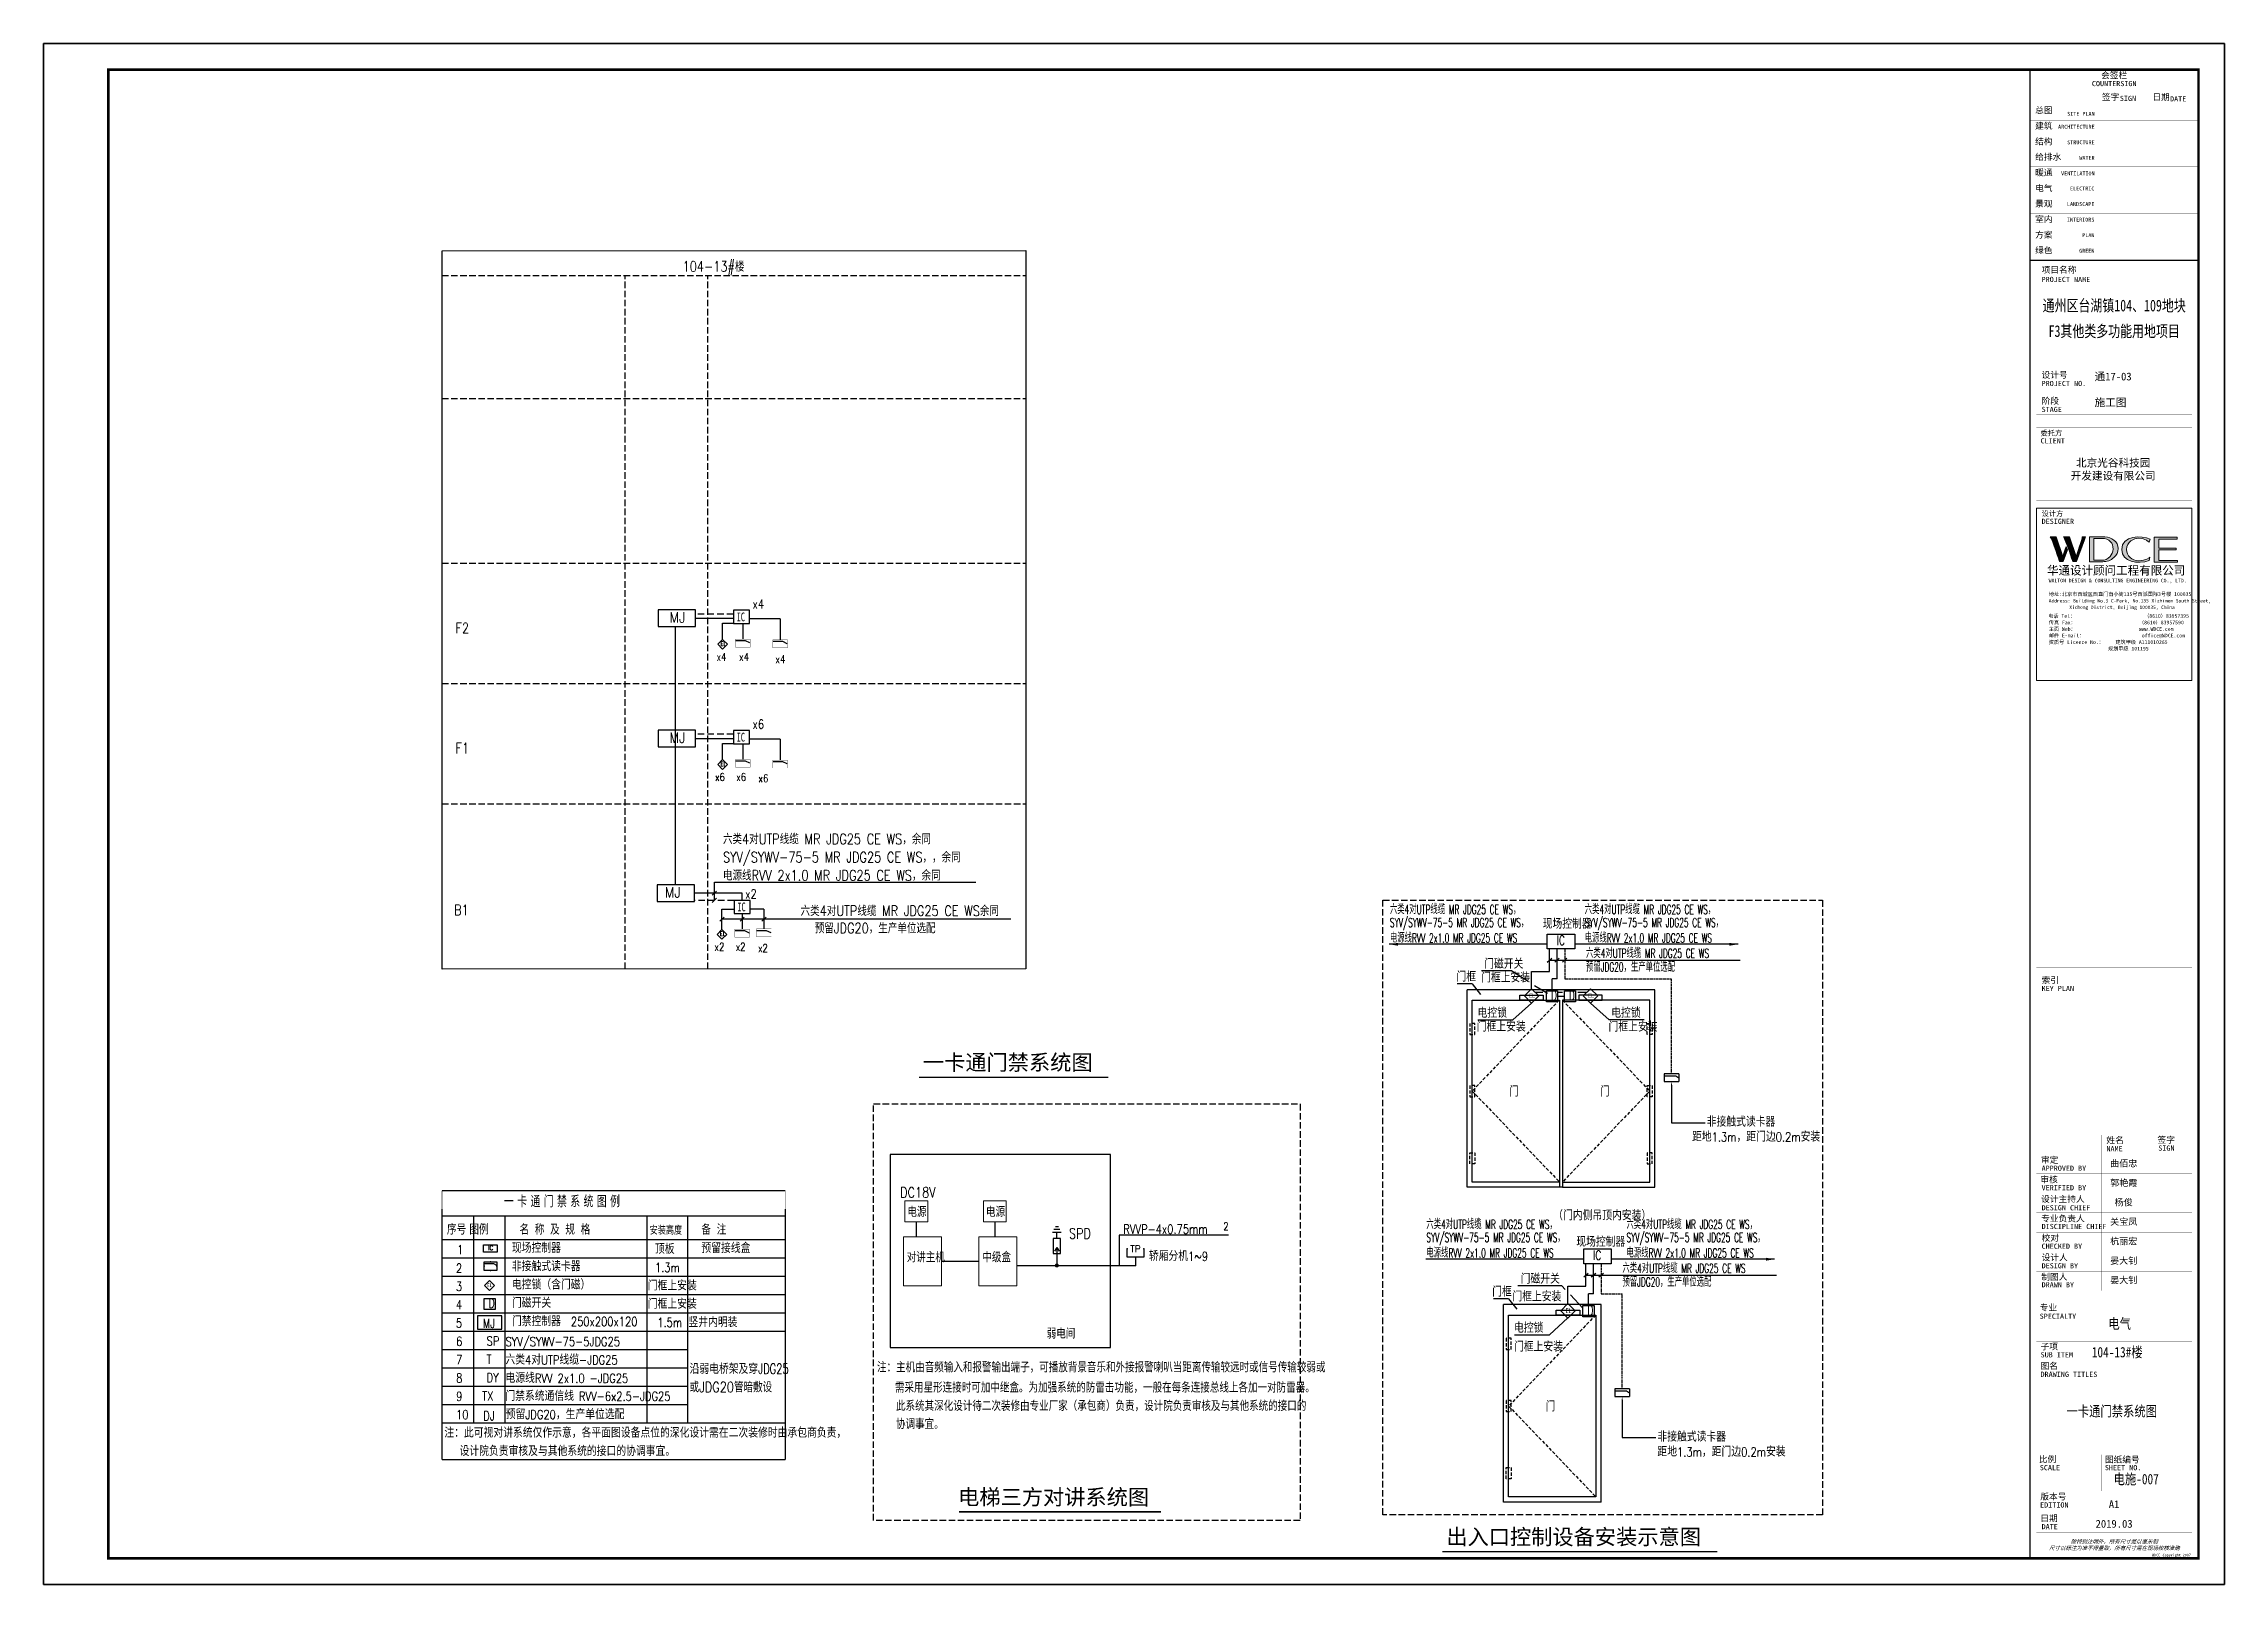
# Model space of a CAD drawing. Extents: x -54686 to 596156, y -555137 to 71395.
# Drawn here: x 359897 to 443997, y -261651 to -202251 of the extents above; entities that cross this region are included whole.
import ezdxf
from ezdxf.enums import TextEntityAlignment as Align

# ---------------------------------------------------------------- set-up
doc = ezdxf.new("R2010")
doc.units = 0
doc.header["$LTSCALE"] = 1000
for name, pattern in [('ah-pole_200$0$CENTER2', [28.575, 19.05, -3.175, 3.175, -3.175]), ('CONTINOUS', [0]), ('DASH', [0.35, 0.25, -0.1]), ('DASH1', [0.09375, 0.0625, -0.03125]), ('HIDDEN', [0.375, 0.25, -0.125]), ('VENT', [0.1875, 0.125, -0.0625])]:
    doc.linetypes.add(name, pattern=pattern)
doc.layers.get('0').update_dxf_attribs({"linetype": 'CONTINUOUS'})
doc.layers.get('Defpoints').update_dxf_attribs({"linetype": 'CONTINUOUS'})
for name, color, linetype in [('0-弱电', 7, 'CONTINUOUS'), ('A', 3, 'CONTINUOUS'), ('ah-pole_200$0$A-FLOR-8', 252, 'ah-pole_200$0$CENTER2'), ('DATA', 252, 'CONTINUOUS'), ('DIAN1', 252, 'CONTINUOUS'), ('DIM-系统', 3, 'CONTINUOUS'), ('DQ', 7, 'CONTINOUS'), ('E-ANNO-TABT', 252, 'CONTINUOUS'), ('E-EQUIP-通讯', 3, 'CONTINUOUS'), ('E-TEL_TEXT', 252, 'CONTINUOUS'), ('ELV-CCTV', 252, 'CONTINUOUS'), ('EP', 252, 'CONTINUOUS'), ('EPP', 252, 'DASH1'), ('EQUIP', 3, 'CONTINUOUS'), ('EQUIP-消防', 3, 'CONTINUOUS'), ('EQUIP-通讯', 3, 'CONTINUOUS'), ('EV-LINE', 252, 'CONTINUOUS'), ('LIU', 252, 'CONTINUOUS'), ('SCH', 252, 'CONTINUOUS'), ('SHEET_TEXT', 7, 'CONTINUOUS'), ('SYSTEM', 252, 'CONTINUOUS'), ('TEL_TEXT', 3, 'CONTINUOUS'), ('TEL_TITLE', 6, 'CONTINUOUS'), ('TQ', 252, 'CONTINUOUS'), ('TXT', 252, 'CONTINUOUS'), ('TXT-C', 252, 'CONTINUOUS'), ('WALL', 9, 'CONTINUOUS'), ('WIRE-消防', 4, 'TG_FS'), ('WIRE-照明', 1, 'CONTINUOUS'), ('东仁思床', 3, 'CONTINUOUS'), ('电气文字', 7, 'CONTINUOUS')]:
    doc.layers.add(name, color=color, linetype=linetype)
doc.styles.add('-宋体', font='', dxfattribs={"width": 0.8})
doc.styles.add('_HZTXT', font='ROS', dxfattribs={"width": 0.8, "bigfont": 'JD'})
doc.styles.add('_TCH_LABEL', font='COMPLEX', dxfattribs={"bigfont": 'GBCBIG'})
doc.styles.add('_TEL_DIM', font='SIMPLEX', dxfattribs={"width": 0.8, "height": 3.5, "bigfont": 'HZTXT'})
doc.styles.add('AAA', font='simhei.ttf', dxfattribs={"width": 0.8})
doc.styles.add('MM', font='complex.shx', dxfattribs={"width": 0.8, "bigfont": 'hztxt.shx'})
doc.styles.add('PB', font='complex.shx', dxfattribs={"width": 0.64, "bigfont": 'hztxt.shx'})
doc.styles.get("Standard").update_dxf_attribs({"font": 'GBENOR', "bigfont": 'GBCBIG'})
doc.styles.add('Style-simsun', font='')
doc.styles.add('TG_LINETYPE', font='SIMPLEX', dxfattribs={"width": 0.8, "height": 3, "bigfont": 'HZTXT'})
doc.styles.add('TQ', font='simhei.ttf')
doc.styles.add('华文细黑', font='STXIHEI.TTF', dxfattribs={"height": 10})
doc.styles.add('图签信息$0$hwxh', font='STXIHEI.TTF')
doc.styles.add('图签信息$0$华文细黑', font='STXIHEI.TTF', dxfattribs={"height": 10})
doc.styles.get('-宋体').set_extended_font_data('NSimSun')
doc.styles.get('Style-simsun').set_extended_font_data('SimSun')
doc.linetypes.add('TG_FS', pattern='A,2,-0.6,["FS",TG_LINETYPE,S=0.1,R=0,X=-0.5,Y=-0.15],0', length=2.6)

msp = doc.modelspace()

# ---------------------------------------------------------------- texts
at = {"color": 7, "style": '_HZTXT', "width": 0.8}
for s, height, p in [('安装高度', 300, (383270, -248165)), ('备  注', 370, (385265, -248165))]:
    msp.add_text(s, height=height, dxfattribs=at).set_placement(p)
at = {"layer": 'DIM-系统', "color": 7, "style": '_HZTXT', "width": 0.8}
for s, height, p in [('序号 图例', 403.6, (375452, -248165)), ('名  称  及  规  格', 370, (378249, -248165))]:
    msp.add_text(s, height=height, dxfattribs=at).set_placement(p)
at = {"layer": 'DQ', "color": 7, "style": '_HZTXT', "width": 0.8}
msp.add_text('  一 卡 通 门 禁 系 统 图 例', height=450, dxfattribs=at).set_placement((377382, -247114))
at = {"layer": 'E-ANNO-TABT', "color": 7, "style": 'MM'}
for s, height, width, p in [('104-13#楼', 400, 0.8, (384540, -211042)), ('x4', 350, 0.8, (387236, -224028)), ('F2', 400, 0.8, (375783, -224978)), ('x4', 300, 0.8, (385848, -226045)), ('x4', 300, 0.8, (386715, -226045)), ('x4', 300, 0.8, (388118, -226133)), ('x6', 350, 0.8, (387236, -228663)), ('F1', 400, 0.8, (375783, -229613)), ('x6', 300, 0.8, (385790, -230674)), ('x6', 300, 0.8, (386606, -230674)), ('x6', 300, 0.8, (387466, -230726)), ('六类4对UTP线缆 MR JDG25 CE WS，余同', 400, 0.8, (386095, -233115)), ('SYV/SYWV-75-5 MR JDG25 CE WS，，余同', 400, 0.8, (386095, -233815)), ('电源线RVV 2x1.0 MR JDG25 CE WS，余同', 400, 0.8, (386095, -234515)), ('B1', 400, 0.8, (375732, -235851)), ('x2', 350, 0.8, (386951, -235210)), ('六类4对UTP线缆 MR JDG25 CE WS余同', 400, 0.8, (389088, -235883)), ('六类4对UTP线缆 MR JDG25 CE WS，', 350, 0.6, (411816, -235807)), ('六类4对UTP线缆 MR JDG25 CE WS，', 350, 0.6, (419328, -235807)), ('预留JDG20，生产单位选配', 400, 0.8, (389637, -236551)), ('SYV/SYWV-75-5 MR JDG25 CE WS，', 350, 0.6, (411816, -236311)), ('现场控制器', 350, 0.8, (417706, -236371)), ('SYV/SYWV-75-5 MR JDG25 CE WS，', 350, 0.6, (419328, -236311)), ('x2', 300, 0.8, (385768, -237221)), ('x2', 300, 0.8, (386585, -237221)), ('x2', 300, 0.8, (387445, -237273)), ('电源线RVV 2x1.0 MR JDG25 CE WS', 350, 0.6, (411816, -236908)), ('电源线RVV 2x1.0 MR JDG25 CE WS', 350, 0.6, (419328, -236908)), ('六类4对UTP线缆 MR JDG25 CE WS', 350, 0.6, (419377, -237498)), ('门磁开关', 350, 0.8, (415451, -237915)), ('预留JDG20，生产单位选配', 350, 0.6, (419377, -238028)), ('门框', 350, 0.8, (414382, -238410)), ('门框上安装', 350, 0.8, (415332, -238444)), ('电控锁', 350, 0.8, (415197, -239804)), ('电控锁', 350, 0.8, (420351, -239804)), ('门框上安装', 350, 0.8, (415163, -240337)), ('门框上安装', 350, 0.8, (420247, -240341)), ('非接触式读卡器', 350, 0.8, (424032, -244001)), ('距地1.3m，距门边0.2m安装', 350, 0.8, (423466, -244579)), ('DC18V', 400, 0.8, (392927, -246739)), ('电源', 400, 0.8, (393207, -247488)), ('电源', 400, 0.8, (396237, -247488)), ('（门内侧吊顶内安装）', 350, 0.8, (418113, -247611)), ('RVVP-4x0.75mm', 350, 0.8, (401536, -248132)), ('2', 300, 0.8, (405391, -247994)), ('六类4对UTP线缆 MR JDG25 CE WS，', 350, 0.6, (413221, -247949)), ('SYV/SYWV-75-5 MR JDG25 CE WS，', 350, 0.6, (413221, -248453)), ('六类4对UTP线缆 MR JDG25 CE WS，', 350, 0.6, (420939, -247949)), ('SYV/SYWV-75-5 MR JDG25 CE WS，', 350, 0.6, (420939, -248453)), ('1', 350, 0.8, (375844, -248927)), ('现场控制器', 350, 0.8, (377957, -248867)), ('顶板', 350, 0.8, (383473, -248905)), ('预留接线盒', 350, 0.8, (385265, -248871)), ('对讲主机', 400, 0.8, (393183, -249235)), ('中级盒', 400, 0.8, (396098, -249235)), ('轿厢分机1~9', 350, 0.8, (402520, -249178)), ('电源线RVV 2x1.0 MR JDG25 CE WS', 350, 0.6, (413221, -249050)), ('现场控制器', 350, 0.8, (419004, -248630)), ('电源线RVV 2x1.0 MR JDG25 CE WS', 350, 0.6, (420939, -249050)), ('2', 350, 0.8, (375799, -249634)), ('非接触式读卡器', 350, 0.8, (377957, -249574)), ('1.3m', 350, 0.8, (383473, -249611)), ('门磁开关', 350, 0.8, (416857, -250057)), ('六类4对UTP线缆 MR JDG25 CE WS', 350, 0.6, (420782, -249640)), ('3', 350, 0.8, (375799, -250340)), ('门磁开关', 350, 0.8, (377957, -250986)), ('电控锁（含门磁）', 350, 0.8, (377957, -250280)), ('门框上安装', 350, 0.8, (383197, -250317)), ('门框', 350, 0.8, (415760, -250552)), ('门框上安装', 350, 0.8, (416539, -250739)), ('预留JDG20，生产单位选配', 350, 0.6, (420782, -250170)), ('4', 350, 0.8, (375794, -251046)), ('5', 350, 0.8, (375799, -251753)), ('MJ', 350, 0.8, (376832, -251767)), ('门禁控制器  250x200x120', 350, 0.8, (377957, -251693)), ('门框上安装', 350, 0.8, (383197, -251024)), ('1.5m', 350, 0.8, (383563, -251730)), ('竖井内明装', 350, 0.8, (384764, -251730)), ('6', 350, 0.8, (375804, -252459)), ('SP', 350, 0.8, (376982, -252446)), ('SYV/SYWV-75-5JDG25 ', 350, 0.8, (377707, -252467)), ('弱电间', 400, 0.8, (398581, -252177)), ('门框上安装', 350, 0.8, (416602, -252675)), ('电控锁', 350, 0.8, (416602, -251946)), ('7', 350, 0.8, (375804, -253165)), ('T', 350, 0.8, (376982, -253153)), ('六类4对UTP线缆-JDG25', 350, 0.8, (377707, -253173)), ('沿弱电桥架及穿JDG25', 400, 0.7, (384807, -253538)), ('注：主机由音频输入和报警输出端子，可播放背景音乐和外接报警喇叭当距离传输较远时或信号传输较弱或', 400, 0.8, (392035, -253477)), ('8', 350, 0.8, (375804, -253872)), ('DY', 350, 0.8, (376982, -253859)), ('电源线RVV 2x1.0 -JDG25', 350, 0.8, (377707, -253880)), ('或JDG20管暗敷设', 400, 0.8, (384807, -254244)), ('需采用星形连接时可加中继盒。为加强系统的防雷击功能，一般在每条连接总线上各加一对防雷器。', 400, 0.8, (392727, -254259)), ('9', 350, 0.8, (375804, -254578)), ('TX', 350, 0.8, (376808, -254566)), ('门禁系统通信线 RVV-6x2.5-JDG25', 350, 0.8, (377704, -254573)), ('此系统其深化设计待二次装修由专业厂家（承包商）负责，设计院负责审核及与其他系统的接口的', 400, 0.8, (392768, -254966)), ('注：此可视对讲系统仅作示意，各平面图设备点位的深化设计需在二次装修时由承包商负责，', 350, 0.8, (375351, -255991)), ('10', 350, 0.8, (375804, -255284)), ('DJ', 350, 0.8, (376854, -255329, -9297)), ('预留JDG20，生产单位选配', 350, 0.8, (377719, -255279)), ('协调事宜。', 400, 0.8, (392768, -255666)), ('设计院负责审核及与其他系统的接口的协调事宜。', 350, 0.8, (375936, -256697)), ('距地1.3m，距门边0.2m安装', 350, 0.8, (422132, -256721)), ('非接触式读卡器', 350, 0.8, (422132, -256143))]:
    msp.add_text(s, height=height, dxfattribs=dict(at, width=width)).set_placement(p)
at = {"layer": 'E-ANNO-TABT', "color": 7, "style": 'MM', "width": 0.8}
msp.add_text('SPD', height=400, dxfattribs=at).set_placement((399438, -248129), align=Align.MIDDLE_LEFT)
at = {"layer": 'SHEET_TEXT', "style": '华文细黑'}
for tag, p in [('曲佰忠', (440115, -245297)), ('郭艳霞', (440115, -246047)), ('杨俊', (440115, -246797)), ('关宝凤', (440115, -247547)), ('杭丽宏', (440115, -248297)), ('晏大钊', (440115, -249047)), ('晏大钊', (440115, -249797))]:
    msp.add_attdef(tag, text='', height=250, dxfattribs=at).set_placement(p, align=Align.TOP_CENTER)
at = {"layer": 'TQ', "color": 7, "style": 'TQ'}
for s, p in [('一卡通门禁系统图', (393804, -241827)), ('电梯三方对讲系统图', (395164, -258584)), ('出入口控制设备安装示意图', (413990, -260119))]:
    msp.add_text(s, height=600, dxfattribs=at).set_placement(p)
at = {"layer": 'TXT', "color": 0, "style": '-宋体', "width": 0.7}
for p in [(416425, -242806), (419927, -242806), (417831, -254948)]:
    msp.add_text('门', height=360, dxfattribs=at).set_placement(p)
at = {"layer": 'TXT-C', "color": 7, "style": 'PB', "width": 0.9}
for p in [(384030, -224572), (384030, -229207), (383850, -235169)]:
    msp.add_text('MJ', height=400.4, dxfattribs=at).set_placement(p)
at = {"layer": '电气文字', "style": 'AAA', "width": 0.8}
for s, p in [('电气', (439522, -251799)), ('104-13#楼', (438884, -252899)), ('一卡通门禁系统图', (437906, -255175)), ('电施-007', (439724, -257793))]:
    msp.add_text(s, height=400, dxfattribs=at).set_placement(p)

# ---------------------------------------------------------------- blocks, each defined once
blk = doc.blocks.new('$equip_U$00000251(郝)')
for p, q in [((-0.5, 0.5), (-0.5, 1)), ((0.5, 0.5), (-0.5, 0.5)), ((0, 0.5), (0, 0)), ((0.5, 1), (0.5, 0.5))]:
    blk.add_line(p, q)
for p in [(-0.5, 1), (0, 0), (0.5, 1)]:
    blk.add_point(p)
at = {"color": 7, "style": '_TCH_LABEL'}
blk.add_attdef('$TEXT$', text='', height=0.4, dxfattribs=at).set_placement((0, 1), align=Align.MIDDLE_CENTER)
at = {"color": 7, "style": '_TCH_LABEL', "flags": 1}
blk.add_attdef('A', text='', height=0.000025, dxfattribs=at).set_placement((0, 0), align=Align.MIDDLE_CENTER)
blk = doc.blocks.new('_LINKPT1')
blk.add_line((0, 0), (0, 0))
blk = doc.blocks.new('_Y29ERS')
at = {"ltscale": 0.2}
blk.add_lwpolyline([(-0.5, 0.5), (0.49, 0.5), (0.49, -0.49), (-0.5, -0.49)], close=True, dxfattribs=at)
at = {"xscale": 0.002, "yscale": 0.002, "zscale": 0.002}
for p in [(-0.5, 0), (0, 0.5), (0.5, 0), (0, -0.5)]:
    blk.add_blockref('_LINKPT1', p, dxfattribs=at)
at = {"layer": 'TXT', "color": 0, "style": '_TEL_DIM', "width": 0.7}
blk.add_text('D', height=0.833, dxfattribs=at).set_placement((-0.09, -0.34))
blk = doc.blocks.new('A$C13450D21')
at = {"layer": '东仁思床'}
blk.add_lwpolyline([(18, 0), (36.1, 18), (18, 36.1), (0, 18)], close=True, dxfattribs=at)
at = {"color": 3, "style": '_TEL_DIM', "width": 0.7}
blk.add_text('EL', height=16, dxfattribs=at).set_placement((10.2, 11.9))
blk = doc.blocks.new('A$C42950626')
at = {"color": 0}
for p, q in [((27.2, 20.8), (0.8, 20.8)), ((39.5, 13.8), (27.2, 20.8))]:
    blk.add_line(p, q, dxfattribs=at)
at = {"color": 0, "const_width": 0.791}
blk.add_lwpolyline([(0.4, 26.6), (40, 26.6), (40, 0.4), (0.4, 0.4)], close=True, dxfattribs=at)
blk = doc.blocks.new('IC')
at = {"layer": 'EQUIP-通讯', "color": 3, "linetype": 'Continuous'}
for p, q in [((-3.7, 0), (-3.7, -5.06)), ((2.53, 0), (-3.7, 0)), ((-3.7, -5.06), (2.53, -5.06)), ((2.53, -5.06), (2.53, 0))]:
    blk.add_line(p, q, dxfattribs=at)
at = {"layer": 'EQUIP-通讯', "color": 3, "linetype": 'Continuous', "style": '-宋体', "width": 0.7}
blk.add_text('IC', height=3.371, dxfattribs=at).set_placement((-0.86, -2.53), align=Align.MIDDLE)
blk = doc.blocks.new('$equip$00001876')
at = {"color": 0, "linetype": 'Continuous'}
blk.add_lwpolyline([(-0.625, 0.415), (0.625, 0.415), (0.625, -0.415), (-0.625, -0.415)], close=True, dxfattribs=at)
blk.add_lwpolyline([(0.625, 0.075), (0.325, 0.215), (-0.625, 0.215)], dxfattribs=at)
for p in [(-0.625, 0), (0, 0.415), (0.625, 0), (0, -0.415)]:
    blk.add_point(p)
at = {"layer": 'TEL_TEXT', "style": '_TEL_DIM', "flags": 1}
blk.add_attdef('A', text='', height=0.00002, dxfattribs=at).set_placement((0, 0), align=Align.MIDDLE_CENTER)
blk = doc.blocks.new('电锁1')
at = {"layer": 'EQUIP-通讯', "lineweight": -3}
blk.add_lwpolyline([(509144130, 306530413), (509143883, 306530660), (509143637, 306530413), (509143883, 306530167)], close=True, dxfattribs=at)
at = {"layer": 'EQUIP-通讯', "linetype": 'Continuous', "lineweight": 0, "style": 'Style-simsun', "width": 0.799999}
blk.add_text('EL', height=180.4, dxfattribs=at).set_placement((509143896, 306530422), align=Align.MIDDLE_CENTER)
blk = doc.blocks.new('_Y31FCB')
for p, q in [((0.65, 0.7), (-0.65, 0.7)), ((-0.65, 0.7), (-0.65, 0)), ((-0.65, 0.51), (0.38, 0.51)), ((-0.65, 0), (0.65, 0)), ((0.38, 0.51), (0.65, 0.34)), ((0.65, 0.7), (0.65, 0))]:
    blk.add_line(p, q)
blk.add_arc((0.38, 0.51), 0.001, 57.474, 90)
at = {"xscale": 0.002, "yscale": 0.002, "zscale": 0.002}
for p in [(-0.65, 0.35), (-0.65, 0.35), (0, 0.7), (0, 0.7), (0, 0), (0, 0), (0.65, 0.35), (0.65, 0.35)]:
    blk.add_blockref('_LINKPT1', p, dxfattribs=at)
at = {"flags": 9}
blk.add_attdef('A', (0, 0), '', height=0.00002, dxfattribs=at)
blk = doc.blocks.new('_Y30FKO')
blk.add_lwpolyline([(0, -0.64), (0.64, 0), (0, 0.64), (-0.64, 0)], close=True)
at = {"xscale": 0.002, "yscale": 0.002, "zscale": 0.002}
for p in [(-0.32, 0.32), (0.32, 0.32), (-0.32, -0.32), (0.32, -0.32)]:
    blk.add_blockref('_LINKPT1', p, dxfattribs=at)
at = {"width": 0.8, "flags": 8}
blk.add_attdef('$TEXT$', text='', height=0.44, dxfattribs=at).set_placement((0.06, 0.02), align=Align.MIDDLE_CENTER)
at = {"flags": 9}
blk.add_attdef('A', (0, 0), '', height=0.00002, dxfattribs=at)
blk = doc.blocks.new('BAR')
blk.add_solid([(0.2, 1.2), (-0.2, 1.2), (0, 0)])
blk = doc.blocks.new('A$C597B7ED5')
at = {"layer": 'EQUIP-消防'}
for p, q in [((0, 0), (0, 632)), ((0, 632), (1178, 632)), ((1178, 632), (1178, 0)), ((1178, 0), (0, 0))]:
    blk.add_line(p, q, dxfattribs=at)
at = {"layer": 'TXT', "color": 0, "style": '_TEL_DIM', "width": 0.7}
blk.add_text('IC', height=400, dxfattribs=at).set_placement((404, 163))
blk = doc.blocks.new('图签信息$0$WDCE Copyright200X')
at = {"const_width": 0.016}
blk.add_lwpolyline([(-10.6, 1.26, 1), (-11.4, 1.26, 1)], format="xyb", close=True, dxfattribs=at)
at = {"style": '图签信息$0$华文细黑'}
for s, p in [('WDCE ', (-11.46, 0.5)), ('     Copyright ', (-3.51, 0.5))]:
    blk.add_text(s, height=1, dxfattribs=at).set_placement(p, align=Align.BOTTOM_RIGHT)
blk.add_text('c', height=0.6, dxfattribs=at).set_placement((-11.04, 1.35), align=Align.MIDDLE_CENTER)
blk.add_attdef('200X', text='', height=1, dxfattribs=at).set_placement((-0.45, 0.5), align=Align.BOTTOM_RIGHT)
blk = doc.blocks.new('图签信息$0$logo2')
h = blk.add_hatch(color=7)
h.paths.add_polyline_path([(19.02, -7.36), (15.84, -7.36), (15.84, -3.97), (18.97, -3.97), (18.97, -4.24), (16.46, -4.24), (16.46, -5.45), (18.81, -5.45), (18.81, -5.69), (16.47, -5.69), (16.47, -7.12), (19.02, -7.12)])
edge = h.paths.add_edge_path()
edge.add_spline(control_points=[(15.26, -4.21), (15.26, -4.21), (15.13, -4.65), (15.13, -4.65), (15.13, -4.65), (14.62, -4.1), (13.73, -4.1), (13.04, -4.1), (12.07, -4.54), (12.08, -5.62), (12.08, -6.49), (12.77, -7.16), (13.73, -7.17), (14.66, -7.17), (15.23, -6.68), (15.23, -6.68), (15.23, -6.68), (15.16, -7.11), (15.16, -7.11), (13.63, -7.7), (11.42, -7.29), (11.41, -5.64), (11.4, -3.72), (14.16, -3.66), (15.26, -4.21)], knot_values=[0, 0, 0, 0, 1, 1, 1, 2, 2, 2, 3, 3, 3, 4, 4, 4, 5, 5, 5, 6, 6, 6, 7, 7, 7, 8, 8, 8, 8], degree=3, periodic=0)
edge = h.paths.add_edge_path(flags=16)
edge.add_spline(control_points=[(10.23, -5.57), (10.23, -5.16), (10.12, -4.83), (9.9, -4.58), (9.63, -4.27), (9.23, -4.12), (8.69, -4.12), (8.69, -4.12), (7.64, -4.12), (7.64, -4.12), (7.64, -4.12), (7.64, -7.1), (7.64, -7.1), (7.64, -7.1), (8.66, -7.1), (8.66, -7.1), (9.13, -7.1), (9.52, -6.93), (9.82, -6.6), (10.09, -6.31), (10.23, -5.96), (10.23, -5.57)], knot_values=[0, 0, 0, 0, 1, 1, 1, 2, 2, 2, 3, 3, 3, 4, 4, 4, 5, 5, 5, 6, 6, 6, 7, 7, 7, 7], degree=3, periodic=0)
edge = h.paths.add_edge_path()
edge.add_spline(control_points=[(10.92, -5.51), (10.92, -5.96), (10.72, -6.37), (10.34, -6.72), (9.92, -7.1), (9.41, -7.29), (8.82, -7.29), (8.82, -7.29), (7.03, -7.29), (7.03, -7.29), (7.03, -7.29), (7.03, -3.92), (7.03, -3.92), (7.03, -3.92), (9.1, -3.92), (9.1, -3.92), (9.59, -3.92), (10.01, -4.06), (10.36, -4.34), (10.73, -4.64), (10.92, -5.03), (10.92, -5.51)], knot_values=[0, 0, 0, 0, 1, 1, 1, 2, 2, 2, 3, 3, 3, 4, 4, 4, 5, 5, 5, 6, 6, 6, 7, 7, 7, 7], degree=3, periodic=0)
at = {"lineweight": 0}
blk.add_lwpolyline([(19.02, -7.36), (15.84, -7.36), (15.84, -3.97), (18.97, -3.97), (18.97, -4.24), (16.46, -4.24), (16.46, -5.45), (18.81, -5.45), (18.81, -5.69), (16.47, -5.69), (16.47, -7.12), (19.02, -7.12), (19.02, -7.36)], dxfattribs=at)
for points, knots in [([(10.92, -5.51), (10.92, -5.96), (10.72, -6.37), (10.34, -6.72), (9.92, -7.1), (9.41, -7.29), (8.82, -7.29), (8.82, -7.29), (7.03, -7.29), (7.03, -7.29), (7.03, -7.29), (7.03, -3.92), (7.03, -3.92), (7.03, -3.92), (9.1, -3.92), (9.1, -3.92), (9.59, -3.92), (10.01, -4.06), (10.36, -4.34), (10.73, -4.64), (10.92, -5.03), (10.92, -5.51)], [0, 0, 0, 0, 1, 1, 1, 2, 2, 2, 3, 3, 3, 4, 4, 4, 5, 5, 5, 6, 6, 6, 7, 7, 7, 7]), ([(10.23, -5.57), (10.23, -5.16), (10.12, -4.83), (9.9, -4.58), (9.63, -4.27), (9.23, -4.12), (8.69, -4.12), (8.69, -4.12), (7.64, -4.12), (7.64, -4.12), (7.64, -4.12), (7.64, -7.1), (7.64, -7.1), (7.64, -7.1), (8.66, -7.1), (8.66, -7.1), (9.13, -7.1), (9.52, -6.93), (9.82, -6.6), (10.09, -6.31), (10.23, -5.96), (10.23, -5.57)], [0, 0, 0, 0, 1, 1, 1, 2, 2, 2, 3, 3, 3, 4, 4, 4, 5, 5, 5, 6, 6, 6, 7, 7, 7, 7]), ([(15.26, -4.21), (15.26, -4.21), (15.13, -4.65), (15.13, -4.65), (15.13, -4.65), (14.62, -4.1), (13.73, -4.1), (13.04, -4.1), (12.07, -4.54), (12.08, -5.62), (12.08, -6.49), (12.77, -7.16), (13.73, -7.17), (14.66, -7.17), (15.23, -6.68), (15.23, -6.68), (15.23, -6.68), (15.16, -7.11), (15.16, -7.11), (13.63, -7.7), (11.42, -7.29), (11.41, -5.64), (11.4, -3.72), (14.16, -3.66), (15.26, -4.21)], [0, 0, 0, 0, 1, 1, 1, 2, 2, 2, 3, 3, 3, 4, 4, 4, 5, 5, 5, 6, 6, 6, 7, 7, 7, 8, 8, 8, 8])]:
    blk.add_open_spline(points, degree=3, knots=knots, dxfattribs=at)
blk = doc.blocks.new('图签信息$0$logo1')
h = blk.add_hatch(color=8)
edge = h.paths.add_edge_path()
edge.add_spline(control_points=[(3.86, -5.21), (3.63, -5.88), (3.39, -6.56), (3.39, -6.56), (3.39, -6.56), (2.5, -3.91), (2.5, -3.91), (2.5, -3.91), (1.8, -3.91), (1.69, -3.91), (2.02, -4.39), (2.95, -7.27), (2.95, -7.27), (2.95, -7.27), (3.44, -7.27), (3.44, -7.27), (3.44, -7.27), (4.03, -5.66), (4.03, -5.66), (4.03, -5.66), (3.86, -5.21), (3.86, -5.21)], knot_values=[0, 0, 0, 0, 1, 1, 1, 2, 2, 2, 3, 3, 3, 4, 4, 4, 5, 5, 5, 6, 6, 6, 7, 7, 7, 7], degree=3, periodic=0)
h = blk.add_hatch(color=7)
edge = h.paths.add_edge_path()
edge.add_spline(control_points=[(6.04, -3.91), (6.09, -4.1), (5.2, -6.56), (5.2, -6.56), (5.2, -6.56), (4.3, -3.91), (4.3, -3.91), (4.3, -3.91), (3.6, -3.91), (3.49, -3.91), (3.82, -4.39), (4.75, -7.27), (4.75, -7.27), (4.75, -7.27), (5.24, -7.27), (5.24, -7.27), (5.24, -7.27), (6.33, -4.3), (6.33, -4.3), (6.33, -4.3), (6.48, -3.91), (6.48, -3.91), (6.48, -3.91), (6.21, -3.91), (6.04, -3.91)], knot_values=[0, 0, 0, 0, 1, 1, 1, 2, 2, 2, 3, 3, 3, 4, 4, 4, 5, 5, 5, 6, 6, 6, 7, 7, 7, 8, 8, 8, 8], degree=3, periodic=0)
at = {"color": 8, "lineweight": 0}
blk.add_open_spline([(3.86, -5.21), (3.63, -5.88), (3.39, -6.56), (3.39, -6.56), (3.39, -6.56), (2.5, -3.91), (2.5, -3.91), (2.5, -3.91), (1.8, -3.91), (1.69, -3.91), (2.02, -4.39), (2.95, -7.27), (2.95, -7.27), (2.95, -7.27), (3.44, -7.27), (3.44, -7.27), (3.44, -7.27), (4.03, -5.66), (4.03, -5.66), (4.03, -5.66), (3.86, -5.21), (3.86, -5.21)], degree=3, knots=[0, 0, 0, 0, 1, 1, 1, 2, 2, 2, 3, 3, 3, 4, 4, 4, 5, 5, 5, 6, 6, 6, 7, 7, 7, 7], dxfattribs=at)
at = {"lineweight": 0}
blk.add_open_spline([(6.04, -3.91), (6.09, -4.1), (5.2, -6.56), (5.2, -6.56), (5.2, -6.56), (4.3, -3.91), (4.3, -3.91), (4.3, -3.91), (3.6, -3.91), (3.49, -3.91), (3.82, -4.39), (4.75, -7.27), (4.75, -7.27), (4.75, -7.27), (5.24, -7.27), (5.24, -7.27), (5.24, -7.27), (6.33, -4.3), (6.33, -4.3), (6.33, -4.3), (6.48, -3.91), (6.48, -3.91), (6.48, -3.91), (6.21, -3.91), (6.04, -3.91)], degree=3, knots=[0, 0, 0, 0, 1, 1, 1, 2, 2, 2, 3, 3, 3, 4, 4, 4, 5, 5, 5, 6, 6, 6, 7, 7, 7, 8, 8, 8, 8], dxfattribs=at)
blk.add_blockref('图签信息$0$logo2', (0, 0))
blk = doc.blocks.new('图签信息$0$时间-logo')
at = {"layer": 'Defpoints', "lineweight": 0}
blk.add_lwpolyline([(0, -23.46), (-21.17, -23.46), (-21.17, 0), (0, 0), (0, -23.46)], dxfattribs=at)
blk.add_blockref('图签信息$0$logo1', (-20.97, 0))
at = {"style": '图签信息$0$hwxh'}
for s, height, p in [('华通设计顾问工程有限公司 ', 1.15, (-19.73, -9.05)), ('WALTON DESIGN & CONSULTING ENGINEERING CO., LTD.', 0.5, (-19.5, -10.1)), ('地址:北京市西城区西直门南小街135号西派国际3号楼 100035', 0.5, (-19.48, -11.94)), ('电话 Tel：                        （8610）83957395 ', 0.5, (-19.56, -14.91)), ('Address: Building No.3 C-Park, No.135 Xizhimen South Street, ', 0.47, (-19.48, -12.83)), ('Xicheng District, Beijing 100035, China ', 0.47, (-16.69, -13.72)), ('传真 Fax：                      （8610）83957590 ', 0.5, (-19.48, -15.8)), ('主页 Web：                      www.WDCE.com ', 0.5, (-19.48, -16.69)), ('邮件 E-mail：                    office@WDCE.com ', 0.5, (-19.48, -17.58)), ('资质号 Licence No.：    建筑甲级 A111010265 ', 0.5, (-19.48, -18.47)), ('   规划甲级 101195', 0.5, (-12.6, -19.36))]:
    blk.add_text(s, height=height, dxfattribs=at).set_placement(p)
blk = doc.blocks.new('图签-A1')
at = {"const_width": 0.5}
for points in [[(-65, 574), (-65, 500.5), (0, 500.5), (0, 574)], [(-65, 0), (0, 0), (0, 500.5), (-65, 500.5)]]:
    blk.add_lwpolyline(points, close=True, dxfattribs=at)
at = {"const_width": 0.05}
for points in [[(-65, 566.5), (0, 566.5)], [(-39.14, 566.5), (-39.14, 500.5)], [(-19.1, 566.5), (-19.1, 500.5)], [(-65, 560.5), (0, 560.5)], [(-65, 554.5), (0, 554.5)], [(-65, 548.5), (0, 548.5)], [(-65, 542.5), (0, 542.5)], [(-65, 536.5), (0, 536.5)], [(-65, 530.5), (0, 530.5)], [(-65, 524.5), (0, 524.5)], [(-65, 518.5), (0, 518.5)], [(-65, 512.5), (0, 512.5)], [(-65, 512.5), (0, 512.5)], [(-65, 506.5), (0, 506.5)], [(-65, 500.5), (0, 500.5)], [(-62.5, 450.87), (-2.5, 450.87)], [(-62.5, 440.87), (-2.5, 440.87)], [(-2.5, 407.85), (-2.5, 436.12), (-62.5, 436.12), (-62.5, 407.85)], [(-62.5, 407.85), (-2.5, 407.85)], [(-62.5, 404.92), (-62.5, 227.83)], [(-62.5, 404.92), (-2.5, 404.92)], [(-62.5, 227.83), (-2.5, 227.83), (-2.5, 404.92)], [(-57.5, 338.36), (-7.5, 338.36)], [(-57.5, 288.83), (-7.5, 288.83)], [(-62.5, 227.83), (-2.5, 227.83)], [(-57.5, 234.85), (-7.5, 234.85)], [(-62.5, 217.74), (-2.5, 217.74)], [(-62.5, 103.26), (-2.5, 103.26), (-2.5, 163.26), (-62.5, 163.26), (-62.5, 103.26)], [(-37.5, 163.26), (-37.5, 103.26)], [(-20, 163.26), (-20, 103.26)], [(-62.5, 155.76), (-2.5, 155.76)], [(-62.5, 148.26), (-2.5, 148.26)], [(-62.5, 140.76), (-2.5, 140.76)], [(-62.5, 133.26), (-2.5, 133.26)], [(-62.5, 125.76), (-2.5, 125.76)], [(-62.5, 118.26), (-2.5, 118.26)], [(-62.5, 110.76), (-2.5, 110.76)], [(-62.5, 98.5), (-2.5, 98.5), (-2.5, 10), (-62.5, 10), (-62.5, 98.5)], [(-62.5, 83.5), (-2.5, 83.5)], [(-62.5, 76), (-2.5, 76)], [(-62.5, 40), (-2.5, 40)], [(-37.5, 40), (-37.5, 26)], [(-62.5, 26), (-2.5, 26)], [(-62.5, 18), (-2.5, 18)]]:
    blk.add_lwpolyline(points, dxfattribs=at)
at = {"ltscale": 0.001, "xscale": 2.834689937531525, "yscale": 2.834689937531525, "zscale": 2.834689937531525}
blk.add_blockref('图签信息$0$时间-logo', (-2.5, 404.92), dxfattribs=at)
blk.add_blockref('图签信息$0$WDCE Copyright200X', (-2.5, 0)).add_auto_attribs({'200X': '2007'})
at = {"style": '图签信息$0$华文细黑'}
for s, height, p in [('会签栏', 2.4, (-32.5, 573)), ('COUNTERSIGN', 2, (-32.5, 569.6))]:
    blk.add_text(s, height=height, dxfattribs=at).set_placement(p, align=Align.TOP_CENTER)
for s, height, p in [('签字', 2.4, (-37.22, 564.63)), ('SIGN', 2, (-30.32, 563.88)), ('日期', 2.4, (-17.79, 564.58)), ('DATE', 2, (-10.96, 563.7)), ('总图', 2.4, (-63, 559.5)), ('结构', 2.4, (-63, 547.5)), ('建筑', 2.4, (-63, 553.5)), ('给排水', 2.4, (-63, 541.5)), ('暖通', 2.4, (-63, 535.5)), ('电气', 2.4, (-63, 529.5)), ('景观', 2.4, (-63, 523.5)), ('室内', 2.4, (-63, 517.5)), ('绿色', 2.4, (-63, 505.5)), ('方案', 2.4, (-63, 511.5)), ('项目名称', 2.4, (-60.5, 498)), ('PROJECT NAME', 2, (-60.5, 494.08)), ('设计号', 2.4, (-60.54, 457.48)), ('PROJECT NO.', 2, (-60.5, 453.97)), ('阶段', 2.4, (-60.5, 447.47)), ('STAGE', 2, (-60.5, 443.97)), ('委托方', 2, (-60.9, 434.86)), ('CLIENT', 2, (-60.9, 431.86)), ('设计方', 2, (-60.5, 403.83)), ('DESIGNER', 2, (-60.5, 400.83)), ('KEY PLAN', 2, (-60.5, 220.74)), ('索引', 2.4, (-60.5, 224.14)), ('姓名', 2.4, (-35.5, 162.47)), ('签字', 2.4, (-15.81, 162.57)), ('审定', 2.4, (-60.73, 154.81)), ('APPROVED BY', 2, (-60.5, 151.44)), ('NAME', 2, (-35.5, 158.96)), ('SIGN', 2, (-15.5, 159.2)), ('审核', 2.4, (-60.95, 147.29)), ('VERIFIED BY', 2, (-60.5, 143.91)), ('设计主持人', 2.4, (-60.68, 139.76)), ('DESIGN CHIEF', 2, (-60.5, 136.19)), ('专业负责人', 2.4, (-60.67, 132.26)), ('DISCIPLINE CHIEF', 2, (-60.5, 128.98)), ('校对', 2.4, (-60.5, 124.76)), ('CHECKED BY', 2, (-60.5, 121.37)), ('制图人', 2.4, (-60.61, 109.76)), ('设计人', 2.4, (-60.5, 117.26)), ('DESIGN BY', 2, (-60.5, 113.83)), ('DRAWN BY', 2, (-60.5, 106.5)), ('SPECIALTY', 2, (-61.23, 94.38)), ('专业', 2.4, (-61.23, 97.93)), ('SUB ITEM', 2, (-60.88, 79.5)), ('子项', 2.4, (-60.88, 82.92)), ('图名', 2.4, (-60.91, 75.41)), ('DRAWING TITLES', 2, (-60.91, 72)), ('比例', 2.4, (-61.56, 39.42)), ('SCALE', 2, (-61.19, 36)), ('SHEET NO.', 2, (-36.1, 36)), ('图纸编号', 2.4, (-36.1, 39.32)), ('版本号', 2.4, (-61, 25.03)), ('EDITION', 2, (-61.06, 21.61)), ('日期', 2.4, (-61, 16.68)), ('DATE', 2, (-60.5, 13.26))]:
    blk.add_text(s, height=height, dxfattribs=at).set_placement(p, align=Align.TOP_LEFT)
for s, p in [('SITE PLAN', (-40.06, 557.7)), ('ARCHITECTURE', (-40.06, 552.7)), ('STRUCTURE', (-40.06, 546.7)), ('WATER', (-40.06, 540.7)), ('VENTILATION', (-40.06, 534.7)), ('LANDSCAPE', (-40.14, 522.89)), ('ELECTRIC', (-40.14, 528.89)), ('INTERIORS', (-40.14, 516.89)), ('GREEN', (-40.14, 504.89)), ('PLAN', (-40.14, 510.89))]:
    blk.add_text(s, height=1.5, dxfattribs=at).set_placement(p, align=Align.TOP_RIGHT)
at = {"color": 4, "style": '图签信息$0$华文细黑', "width": 0.75}
for s, p in [('通州区台湖镇104、109地块', (-32.5, 480.78)), ('F3其他类多功能用地项目', (-32.5, 470.91))]:
    blk.add_text(s, height=4.5, dxfattribs=at).set_placement(p, align=Align.CENTER)
at = {"color": 4, "style": '图签信息$0$华文细黑'}
for s, p in [('A1', (-32.53, 19.4)), ('2019.03', (-32.53, 11.84))]:
    blk.add_text(s, height=3, dxfattribs=at).set_placement(p, align=Align.CENTER)
at = {"style": '图签信息$0$华文细黑', "oblique": 20}
for s, p in [('尺寸以标注为准不得量取，所有尺寸需在现场校核准确', (-32.5, 4)), ('除特别注明外，所有尺寸是以毫米制', (-32.5, 6.5))]:
    blk.add_text(s, height=1.5, dxfattribs=at).set_placement(p, align=Align.MIDDLE_CENTER)
at = {"color": 4, "ltscale": 0.001, "char_height": 3, "width": 58.4895, "style": '图签信息$0$华文细黑'}
for s, insert, attachment_point in [('通17-03', (-40.06, 455.51), 4), ('施工图', (-40.06, 445.51), 4), ('北京光谷科技园\\P开发建设有限公司', (-32.9, 419.71), 5)]:
    blk.add_mtext(s, dxfattribs=dict(at, insert=insert, attachment_point=attachment_point))
blk = doc.blocks.new('A$C0199260F')
at = {"layer": 'TEL_TITLE'}
blk.add_lwpolyline([(-84100, 59400), (0, 59400), (0, 0), (-84100, 0)], close=True, dxfattribs=at)

# ---------------------------------------------------------------- linework, layer by layer
at = {"color": 7}
for p, q in [((375263, -256831), (375263, -247186)), ((388493, -246480), (375264, -246480)), ((388493, -247186), (388493, -256831)), ((375263, -247446), (388493, -247446)), ((376474, -247446), (376474, -255418)), ((377685, -247446), (377685, -255418)), ((383157, -247446), (383156, -255418)), ((384724, -247446), (384723, -255418)), ((399143, -248089), (398800, -248089)), ((399086, -247975), (398857, -247975)), ((399029, -247861), (398914, -247861)), ((375263, -248355), (388493, -248355)), ((375263, -249061), (388493, -249061)), ((375263, -249061), (388493, -249061)), ((375263, -249767), (388493, -249767)), ((398972, -249118), (398972, -249358)), ((375263, -250474), (388493, -250474)), ((375263, -251180), (388493, -251180)), ((375263, -251886), (388493, -251886)), ((375263, -252593), (384723, -252593)), ((375263, -253299), (384723, -253299)), ((375263, -254005), (384723, -254005)), ((375263, -254712), (384723, -254712)), ((375263, -255418), (388493, -255418)), ((375263, -256831), (388493, -256831))]:
    msp.add_line(p, q, dxfattribs=at)
msp.add_arc((375264, -246480), 0.505, 90, 180, dxfattribs=at)
at = {"layer": '0-弱电', "color": 7, "lineweight": 0}
for points in [[(393108, -246867), (393990, -246867), (393990, -247675), (393108, -247675)], [(396138, -246867), (397021, -246867), (397021, -247675), (396138, -247675)], [(393063, -248251), (394526, -248251), (394526, -250138), (393063, -250138)], [(395968, -248251), (397431, -248251), (397431, -250138), (395968, -250138)]]:
    msp.add_lwpolyline(points, close=True, dxfattribs=at)
at = {"layer": 'A', "color": 7}
for p, q in [((422037, -238724), (414792, -238724)), ((414792, -239129), (414792, -238724)), ((422037, -239129), (422037, -238724)), ((414792, -246337), (414792, -239129)), ((414990, -246139), (414990, -239129)), ((414990, -239129), (418357, -239129)), ((418357, -239129), (418357, -246337)), ((421839, -239129), (418472, -239129)), ((418472, -239129), (418472, -246337)), ((421839, -246139), (421839, -239129)), ((422037, -246337), (422037, -239129)), ((418472, -246337), (414792, -246337)), ((418357, -246139), (414990, -246139)), ((418472, -246139), (421839, -246139)), ((418472, -246337), (422037, -246337)), ((419960, -250866), (416197, -250866)), ((416197, -251271), (416197, -250866)), ((416197, -258479), (416197, -251271)), ((416395, -258281), (416395, -251271)), ((416395, -251271), (419762, -251271)), ((419762, -251271), (419762, -258281)), ((419960, -258479), (419960, -250866)), ((419960, -258479), (416197, -258479)), ((419762, -258281), (416395, -258281))]:
    msp.add_line(p, q, dxfattribs=at)
at = {"layer": 'A', "color": 7, "linetype": 'VENT'}
for points in [[(418343, -239129), (414990, -242634), (418357, -246139)], [(418472, -239129), (421839, -242634), (418472, -246139)], [(419749, -251271), (416395, -254776), (419762, -258281)]]:
    msp.add_lwpolyline(points, dxfattribs=at)
for points in [[(414894, -240457), (415089, -240457), (415089, -240023), (414894, -240023)], [(421935, -240457), (421740, -240457), (421740, -240023), (421935, -240023)], [(414894, -242851), (415089, -242851), (415089, -242418), (414894, -242418)], [(421935, -242851), (421740, -242851), (421740, -242418), (421935, -242418)], [(414894, -245010), (415089, -245010), (415089, -245443), (414894, -245443)], [(421935, -245010), (421740, -245010), (421740, -245443), (421935, -245443)], [(416300, -252599), (416495, -252599), (416495, -252165), (416300, -252165)], [(416300, -254993), (416495, -254993), (416495, -254560), (416300, -254560)], [(416300, -257152), (416495, -257152), (416495, -257585), (416300, -257585)]]:
    msp.add_lwpolyline(points, close=True, dxfattribs=at)
at = {"layer": 'ah-pole_200$0$A-FLOR-8', "color": 9, "linetype": 'DASH'}
for p, q in [((382318, -237928), (382322, -211185)), ((385509, -237928), (385513, -211185))]:
    msp.add_line(p, q, dxfattribs=at)
at = {"layer": 'ah-pole_200$0$A-FLOR-8', "color": 7, "linetype": 'ByBlock'}
msp.add_lwpolyline([(397770, -237925), (375264, -237930), (375264, -210237), (397773, -210233)], close=True, dxfattribs=at)
at = {"layer": 'ah-pole_200$0$A-FLOR-8', "color": 9, "linetype": 'DASH'}
for points in [[(375263, -211185), (397773, -211185)], [(375263, -215935), (397772, -215935)], [(375263, -222284), (397771, -222284)], [(375264, -226919), (397771, -226919)], [(375264, -231555), (397771, -231555)]]:
    msp.add_lwpolyline(points, dxfattribs=at)
for points in [[(411546, -258965), (411546, -235277), (428501, -235277), (428501, -258965)], [(391902, -243131), (408350, -243131), (408350, -259188), (391902, -259188)]]:
    msp.add_lwpolyline(points, close=True, dxfattribs=at)
at = {"layer": 'DIAN1', "color": 7, "linetype": 'Continuous', "const_width": 76.9}
msp.add_lwpolyline([(398933, -249358, -1), (399010, -249358, -1)], format="xyb", close=True, dxfattribs=at)
at = {"layer": 'DIM-系统', "color": 7, "const_width": 20.2}
msp.add_lwpolyline([(375263, -256831), (375263, -246480), (388493, -246480), (388493, -256831), (375263, -256831)], dxfattribs=at)
at = {"layer": 'E-ANNO-TABT', "color": 7}
msp.add_line((417278, -238017), (417969, -238017), dxfattribs=at)
at = {"layer": 'E-TEL_TEXT'}
msp.add_line((397193, -236005), (386058, -236005), dxfattribs=at)
at = {"layer": 'ELV-CCTV', "color": 3}
for p, q in [((385763, -235281), (385763, -234576)), ((385763, -234576), (395853, -234576))]:
    msp.add_line(p, q, dxfattribs=at)
for points in [[(383594, -224724), (385032, -224724), (385032, -224084), (383594, -224084)], [(383594, -229360), (385032, -229360), (385032, -228719), (383594, -228719)], [(383562, -235319), (385000, -235319), (385000, -234679), (383562, -234679)]]:
    msp.add_lwpolyline(points, close=True, dxfattribs=at)
at = {"layer": 'ELV-CCTV', "color": 7}
msp.add_lwpolyline([(376629, -251814), (377565, -251814), (377565, -251301), (376629, -251301)], close=True, dxfattribs=at)
at = {"layer": 'EP'}
for points in [[(417728, -238942), (417728, -239129), (416827, -239129), (416827, -238942)], [(419101, -238942), (419101, -239129), (420002, -239129), (420002, -238942)], [(419134, -251084), (419134, -251271), (418233, -251271), (418233, -251084)]]:
    msp.add_lwpolyline(points, close=True, dxfattribs=at)
at = {"layer": 'EV-LINE', "color": 7}
for p, q in [((393549, -247675), (393549, -248251)), ((396579, -247675), (396579, -248251)), ((405586, -248188), (401379, -248188)), ((401379, -248188), (401379, -249358)), ((394526, -249194), (395968, -249194)), ((397431, -249358), (402004, -249358))]:
    msp.add_line(p, q, dxfattribs=at)
msp.add_lwpolyline([(401037, -245073), (392537, -245073), (392537, -252524), (401037, -252524)], close=True, dxfattribs=at)
at = {"layer": 'LIU', "color": 7, "linetype": 'HIDDEN'}
for points in [[(386499, -224244), (385032, -224244)], [(386499, -228879), (385032, -228879)], [(386525, -235281), (385000, -235281)]]:
    msp.add_lwpolyline(points, dxfattribs=at)
at = {"layer": 'SCH', "color": 7}
for p, q in [((385032, -224404), (386499, -224404)), ((384252, -224724), (384252, -234679)), ((385032, -229039), (386499, -229039)), ((386837, -234999), (385000, -234999)), ((386837, -235281), (386837, -234999))]:
    msp.add_line(p, q, dxfattribs=at)
at = {"layer": 'SYSTEM', "color": 7}
for p, q in [((398972, -248318), (398972, -248089)), ((399114, -248318), (398829, -248318)), ((398829, -248318), (398829, -248889)), ((398829, -248889), (399114, -248889)), ((398972, -248661), (398886, -248809)), ((398972, -248661), (398972, -249118)), ((398972, -248661), (399057, -248809)), ((399114, -248889), (399114, -248318))]:
    msp.add_line(p, q, dxfattribs=at)
at = {"layer": 'TEL_TEXT', "color": 1}
for p, q in [((388299, -224433), (387122, -224433)), ((386080, -225220), (386080, -224600)), ((386080, -224600), (386499, -224600)), ((386858, -224606), (386858, -225210)), ((386080, -229856), (386080, -229235)), ((386080, -229235), (386499, -229235)), ((386858, -229241), (386858, -229845)), ((388299, -229069), (387122, -229069)), ((386058, -236402), (386058, -235615)), ((386058, -235615), (386525, -235615)), ((386837, -235788), (386837, -236392)), ((387676, -235615), (387148, -235615))]:
    msp.add_line(p, q, dxfattribs=at)
at = {"layer": 'TEL_TEXT', "ltscale": 0.2}
for p, q in [((417883, -237659), (418055, -237506)), ((418178, -237659), (418349, -237506)), ((418472, -237659), (418644, -237506)), ((419288, -249801), (419460, -249648)), ((419583, -249801), (419754, -249648)), ((419878, -249801), (420049, -249648))]:
    msp.add_line(p, q, dxfattribs=at)
at = {"layer": 'TEL_TEXT', "color": 1}
for points in [[(388299, -224433), (388299, -225238)], [(388299, -229069), (388299, -229873)]]:
    msp.add_lwpolyline(points, dxfattribs=at)
at = {"layer": 'TEL_TITLE'}
msp.add_lwpolyline([(359897, -261651), (443997, -261651), (443997, -202251), (359897, -202251)], close=True, dxfattribs=at)
at = {"layer": 'TEL_TITLE', "const_width": 100}
msp.add_lwpolyline([(362397, -260651), (442997, -260651), (442997, -203251), (362397, -203251)], close=True, dxfattribs=at)
at = {"layer": 'TXT', "color": 4}
for p, q in [((417969, -237583), (425321, -237583)), ((416517, -238004), (415346, -238004)), ((416517, -238004), (417151, -238402)), ((417398, -238557), (417887, -238864)), ((419374, -249725), (426726, -249725)), ((418452, -250146), (416752, -250146)), ((418452, -250146), (418579, -250282)), ((418775, -250491), (419260, -251006)), ((417966, -252029), (418683, -251381)), ((416617, -252029), (417966, -252029)), ((420772, -254550), (420772, -255995)), ((420772, -255995), (422072, -255995))]:
    msp.add_line(p, q, dxfattribs=at)
at = {"layer": 'TXT', "color": 0}
for p, q in [((414986, -238499), (414410, -238499)), ((414986, -238499), (415307, -238905)), ((416391, -250641), (415816, -250641)), ((416391, -250641), (416712, -251047))]:
    msp.add_line(p, q, dxfattribs=at)
at = {"layer": 'TXT', "color": 7}
for p, q in [((416561, -239887), (417278, -239239)), ((420268, -239887), (419551, -239239)), ((415211, -239887), (416561, -239887)), ((421618, -239887), (420268, -239887)), ((422672, -242408), (422672, -243853)), ((422672, -243853), (423972, -243853))]:
    msp.add_line(p, q, dxfattribs=at)
at = {"layer": 'TXT', "color": 4}
for points in [[(422649, -242408), (422696, -242408), (422672, -242268)], [(420749, -254550), (420795, -254550), (420772, -254410)]]:
    msp.add_solid(points, dxfattribs=at)
at = {"layer": 'TXT-C', "color": 7}
for p, q in [((385684, -235078), (385842, -234920)), ((385684, -235360), (385842, -235202)), ((385979, -236088), (386137, -235930)), ((386758, -236083), (386916, -235925)), ((387597, -236084), (387755, -235926))]:
    msp.add_line(p, q, dxfattribs=at)
at = {"layer": 'WALL', "color": 7, "const_width": 54.5}
for points in [[(393651, -242099), (400954, -242099)], [(395197, -258856), (402991, -258856)], [(413838, -260391), (424442, -260391)]]:
    msp.add_lwpolyline(points, dxfattribs=at)
at = {"layer": 'WIRE-消防'}
msp.add_line((387676, -235615), (387676, -236384), dxfattribs=at)
at = {"layer": 'WIRE-照明', "linetype": 'Continuous', "ltscale": 0.2}
for p, q in [((417884, -236974), (411793, -236974)), ((417969, -238017), (417969, -237149)), ((418263, -238303), (418263, -237149)), ((425245, -236974), (418945, -236974)), ((417278, -238689), (417278, -238017)), ((417415, -238826), (417713, -238826)), ((418263, -238303), (418070, -238303)), ((418070, -238763), (418070, -238303)), ((418310, -238826), (418465, -238826)), ((419059, -238826), (419414, -238826)), ((418287, -238979), (418542, -238979)), ((419289, -249116), (413198, -249116)), ((419374, -250159), (419374, -249291)), ((419669, -250445), (419669, -249291)), ((426650, -249116), (420351, -249116)), ((418683, -250831), (418683, -250159)), ((418683, -250159), (419374, -250159)), ((419669, -250445), (419476, -250445)), ((419476, -250905), (419476, -250445))]:
    msp.add_line(p, q, dxfattribs=at)
at = {"layer": 'WIRE-照明', "linetype": 'DASH', "ltscale": 0.2}
for p, q in [((418558, -237149), (418558, -238303)), ((418558, -238303), (422669, -238303)), ((422669, -241966), (422669, -238303)), ((419963, -249291), (419963, -250445)), ((419963, -250445), (420769, -250445)), ((420769, -254108), (420769, -250445))]:
    msp.add_line(p, q, dxfattribs=at)

# ---------------------------------------------------------------- block references
at = {"layer": '0-弱电', "color": 7, "linetype": 'DASH', "lineweight": 0, "xscale": 10.40661468124017, "yscale": 10.40661468124017, "zscale": 10.40661468124017}
for p in [(385892, -225596), (385892, -230231)]:
    msp.add_blockref('A$C13450D21', p, dxfattribs=at)
at = {"layer": 'DATA', "linetype": 'HIDDEN', "xscale": 100.1117331199348, "yscale": 100.1117331199348, "zscale": 100.1117331199348}
for p in [(386868, -224099), (386868, -228735), (386895, -235281)]:
    msp.add_blockref('IC', p, dxfattribs=at)
at = {"layer": 'E-EQUIP-通讯', "xscale": 642.8571428572759, "yscale": 642.8571428572759, "zscale": 642.8571428572759}
msp.add_blockref('$equip_U$00000251(郝)', (402004, -249358), dxfattribs=at).add_auto_attribs({'$TEXT$': 'TP'})
at = {"layer": 'EPP', "yscale": 278.5188504785765}
for p, xscale, zscale, rotation in [((411793, -236974), -278.5188504785765, 278.5188504784896, 270), ((425245, -236974), 278.5188504785765, 278.5188504785765, 90), ((426650, -249116), 278.5188504785765, 278.5188504785765, 90)]:
    msp.add_blockref('BAR', p, dxfattribs=dict(at, xscale=xscale, zscale=zscale, rotation=rotation))
at = {"layer": 'EQUIP', "ltscale": 0.2}
for p, xscale, yscale, zscale in [((417884, -237149), 0.9010055982507765, 0.9010055982507765, 0.9010055982507765), ((376861, -248842), 0.4505027991253883, 0.4505027991253883, 0.4505027991253883), ((419289, -249291), 0.9010055982507765, 0.9010055982507765, 0.9010055982507765)]:
    msp.add_blockref('A$C597B7ED5', p, dxfattribs=dict(at, xscale=xscale, yscale=yscale, zscale=zscale))
at = {"layer": 'EQUIP', "xscale": 432.4826870777179, "yscale": 432.4826870777179, "zscale": 432.4826870777179}
for p in [(417278, -238964), (419551, -238964), (418683, -251106)]:
    msp.add_blockref('_Y30FKO', p, dxfattribs=at).add_auto_attribs({'$TEXT$': 'EL'})
for name, p in [('_Y29ERS', (418070, -238979)), ('_Y29ERS', (418759, -238979)), ('_Y31FCB', (422672, -242268)), ('_Y29ERS', (419476, -251121)), ('_Y31FCB', (420772, -254410))]:
    msp.add_blockref(name, p, dxfattribs=at)
at = {"layer": 'EQUIP', "color": 7, "xscale": 432.4826870777179, "yscale": 432.4826870777179, "zscale": 432.4826870777179}
msp.add_blockref('_Y29ERS', (377100, -250847), dxfattribs=at)
at = {"layer": 'EQUIP-通讯', "color": 7}
for name, p, xscale, yscale, zscale in [('$equip$00001876', (377130, -249383), 400, 400, 400), ('电锁1', (-394357535, -237900369), 0.7752909064292908, 0.7752909064292908, 0.7752909064292908)]:
    msp.add_blockref(name, p, dxfattribs=dict(at, xscale=xscale, yscale=yscale, zscale=zscale))
at = {"layer": 'TEL_TITLE'}
msp.add_blockref('A$C0199260F', (443997, -261651), dxfattribs=at)
at = {"layer": 'TEL_TITLE', "xscale": 100, "yscale": 100, "zscale": 100}
msp.add_blockref('图签-A1', (442997, -260651), dxfattribs=at)
at = {"layer": '东仁思床'}
for name, p, xscale, yscale, zscale in [('A$C42950626', (386570, -225519), 14.30167616019025, 11.62011188035831, 11.5843576896), ('A$C42950626', (388011, -225546), 14.30167616019025, 11.62011188035831, 11.5843576896), ('A$C42950626', (386570, -230154), 14.30167616019025, 11.62011188035831, 11.5843576896), ('A$C42950626', (388011, -230182), 14.30167616019025, 11.62011188035831, 11.5843576896), ('A$C13450D21', (385870, -236778), 10.40661468124017, 10.40661468124017, 10.40661468124017), ('A$C42950626', (386548, -236701), 14.30167616019025, 11.62011188024189, 11.5843576896), ('A$C42950626', (387388, -236693), 14.30167616019025, 11.62011188024189, 11.5843576896)]:
    msp.add_blockref(name, p, dxfattribs=dict(at, xscale=xscale, yscale=yscale, zscale=zscale))

msp.set_redraw_order([(e.dxf.handle, doc.entitydb.next_handle()) for e in msp.query("TEXT MTEXT ATTDEF DIMENSION ARC_DIMENSION")])  # texts and dimensions are drawn at this point

doc.saveas('drawing.dxf')
